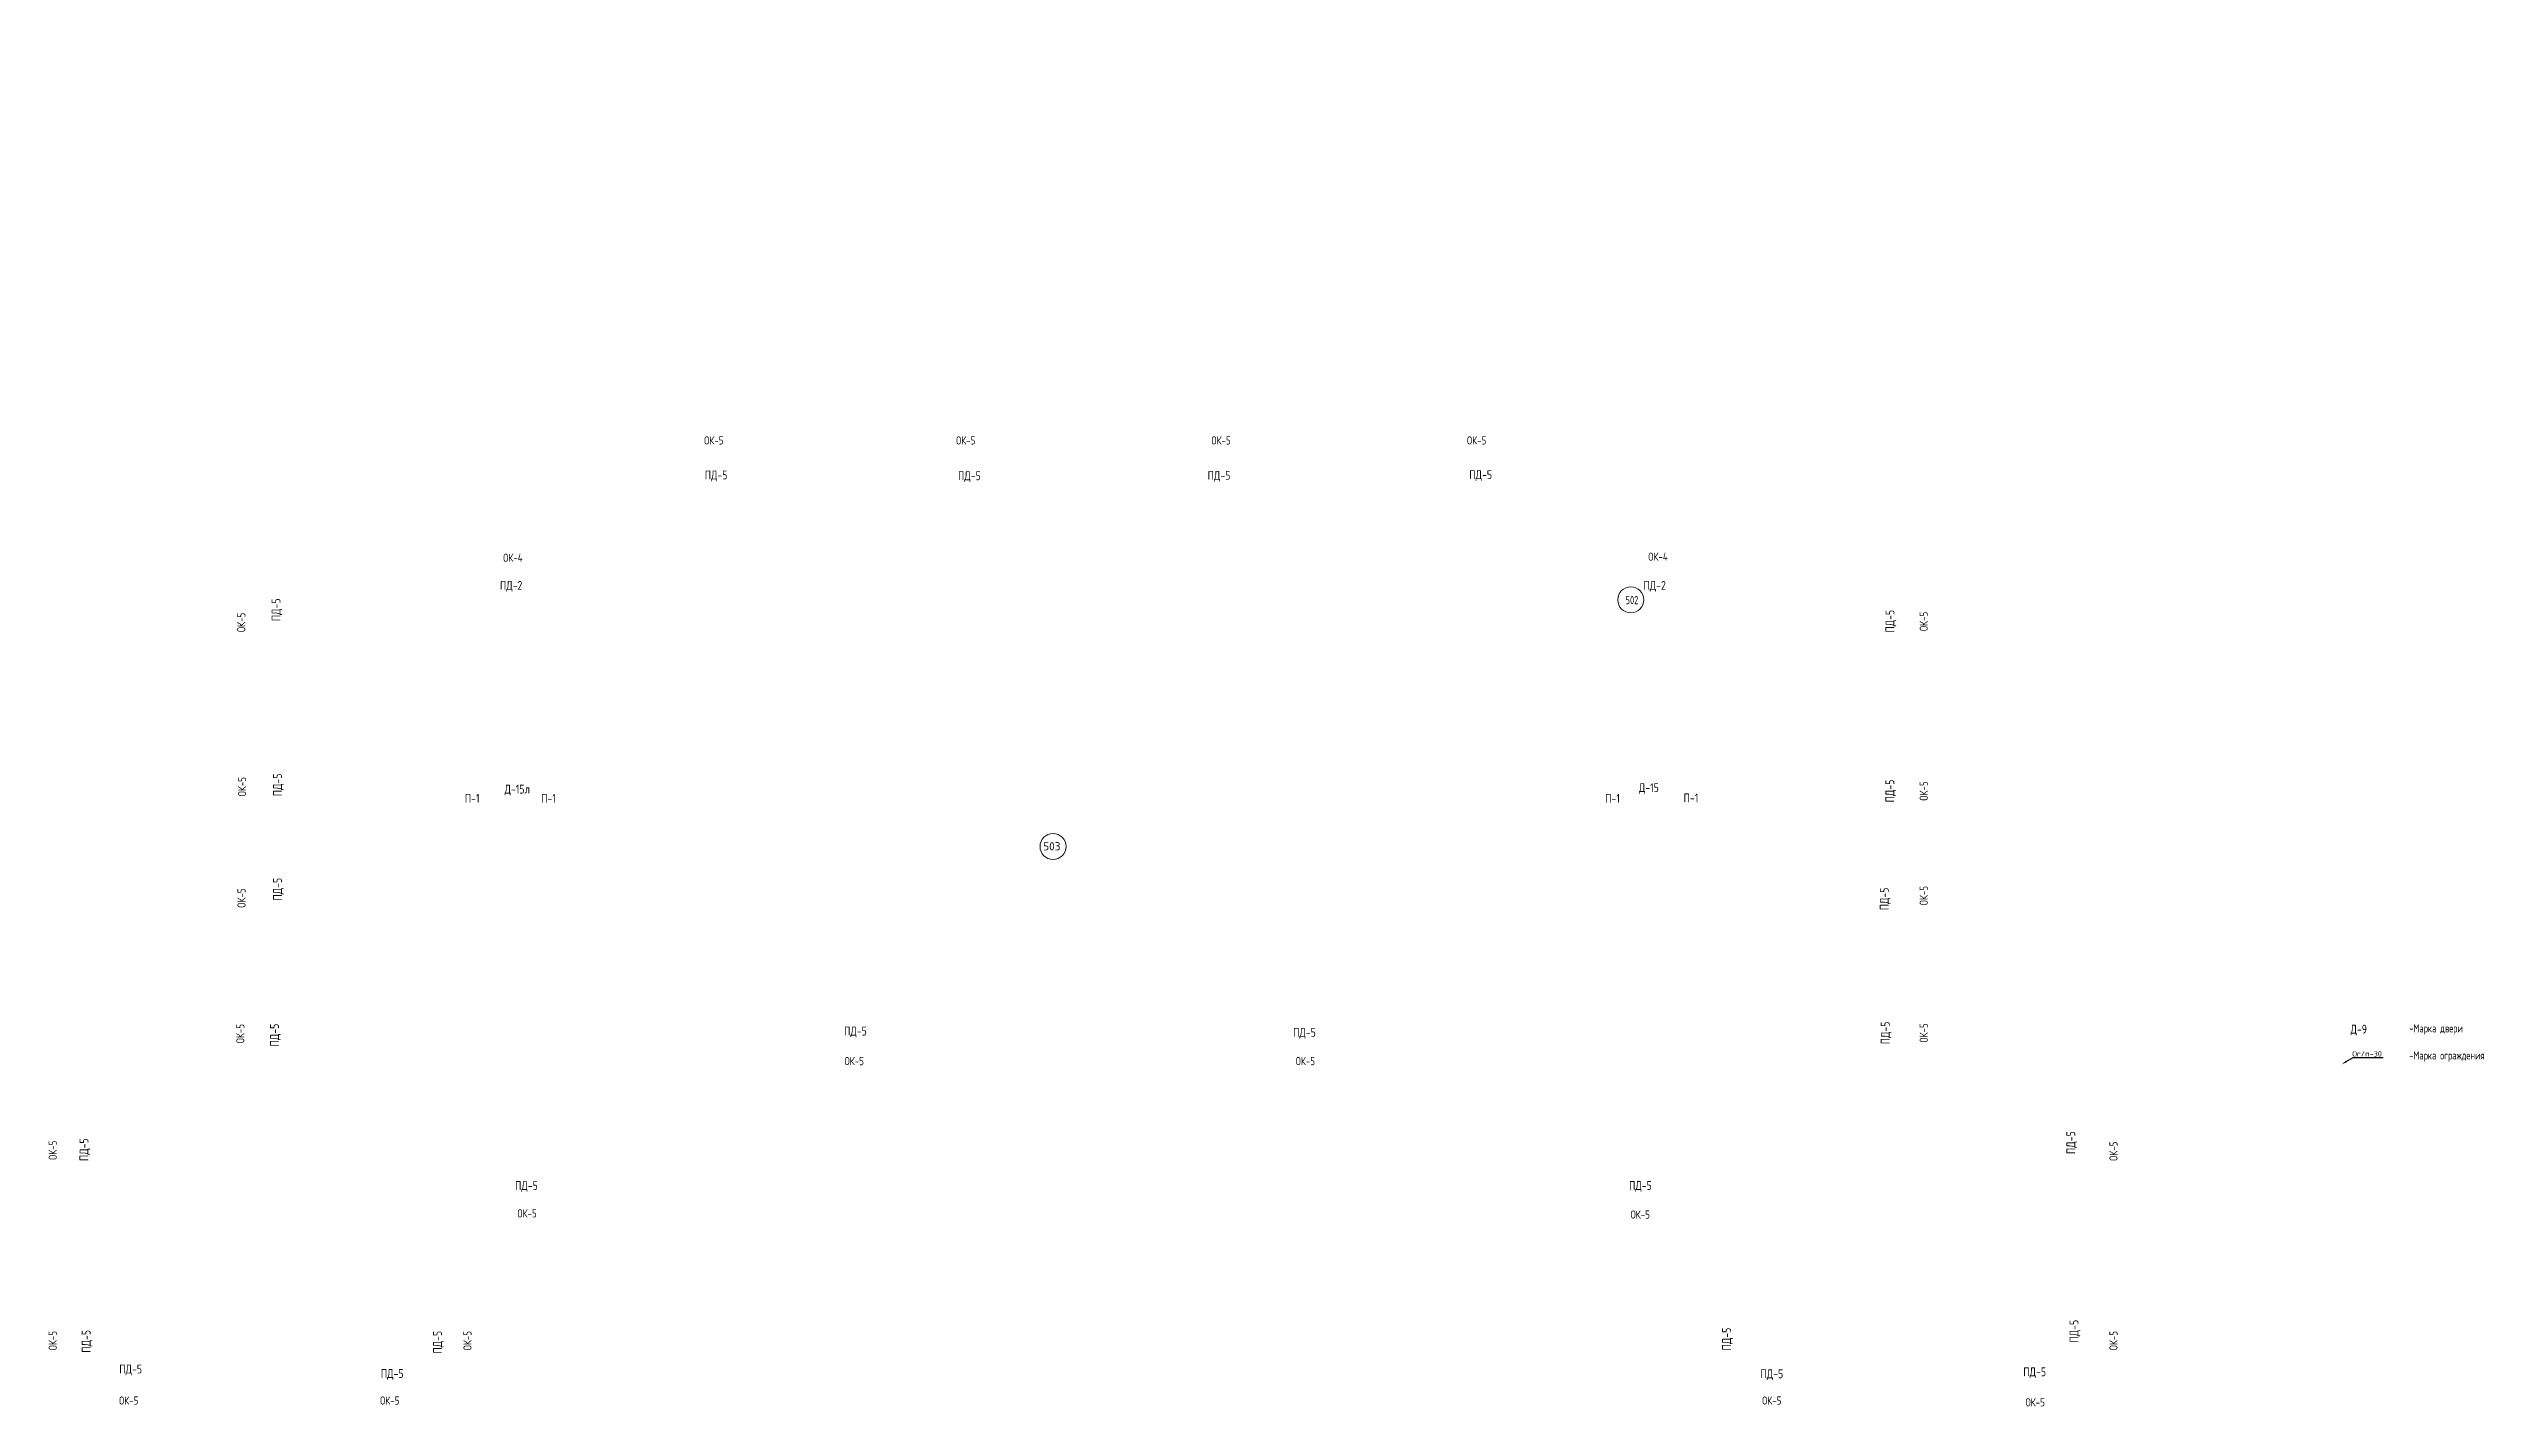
# Model space of a CAD drawing. Header units: millimetres. Extents: x -847489 to 546831, y -250322 to 947412.
# Drawn here: x 328857 to 410960, y 54517 to 100396 of the extents above; entities that cross this region are included whole.
import ezdxf
from ezdxf import colors
from ezdxf.entities.mleader import LeaderData, LeaderLine
from ezdxf.enums import TextEntityAlignment as Align
from ezdxf.math import Vec2, Vec3

# ---------------------------------------------------------------- set-up
doc = ezdxf.new("R2010")
doc.units = ezdxf.units.MM
for name, color, linetype, lineweight in [('АР-Выноски', 5, 'Continuous', 5), ('АР.РД_Маркер_Двери', 76, 'Continuous', 15), ('АР_Подоконники', 163, 'Continuous', 9), ('Маркировка ОКОН', 7, 'Continuous', 18)]:
    doc.layers.add(name, color=color, linetype=linetype, lineweight=lineweight)
doc.styles.add('ICOCPEUR', font='isocpeur.ttf')
doc.styles.add('ISOCPEUR', font='isocpeur.ttf', dxfattribs={"width": 0.7})
doc.styles.add('PDF ISOCPEUR', font='isocpeur.ttf')
doc.styles.add('Архитект', font='isocpeur.ttf', dxfattribs={"width": 0.8, "oblique": 8})

msp = doc.modelspace()

# ---------------------------------------------------------------- texts
at = {"insert": (408592.2, 68806.064), "char_height": 275, "width": 10706.56824, "attachment_point": 1, "style": 'ISOCPEUR'}
msp.add_mtext('{\\C256;\\c0;\\P\\pxql;\\P\\P-Марка двери\\P\\P\\pq*;-Марка ограждения}', dxfattribs=at)
at = {"layer": 'АР.РД_Маркер_Двери', "color": 5, "style": 'Архитект', "width": 0.8}
for s, p in [('Д-15', (382908.26, 75423.934)), ('Д-15л', (344684.799, 75374.763)), ('Д-9', (406885.965, 67263.008))]:
    msp.add_text(s, height=300, dxfattribs=at).set_placement(p, align=Align.MIDDLE_CENTER)
at = {"layer": 'АР_Подоконники', "color": 4, "style": 'Архитект', "width": 0.8}
for p in [(351403.071, 85987.281), (359957.707, 85963.403), (368388.414, 85975.451), (377225.655, 85999.53), (356110.325, 67199.266), (371276.451, 67156.085), (344995.586, 61977.592), (382623.833, 61981.134), (331626.477, 55779.193), (395939.129, 55686.858), (340462.487, 55628.727), (387063.319, 55620.105)]:
    msp.add_text('ПД-5', height=300, dxfattribs=at).set_placement(p, align=Align.MIDDLE_CENTER)
at = {"layer": 'АР_Подоконники', "color": 3, "style": 'Архитект', "width": 0.8}
for s, p in [('ПД-2', (344480.235, 82258.959)), ('ПД-2', (383104.843, 82258.959)), ('П-1', (343165.284, 75062.557)), ('П-1', (345740.849, 75062.557)), ('П-1', (381681.735, 75062.557)), ('П-1', (384329.768, 75076.264))]:
    msp.add_text(s, height=300, dxfattribs=at).set_placement(p, align=Align.MIDDLE_CENTER)
at = {"layer": 'АР_Подоконники', "color": 4, "style": 'Архитект', "width": 0.8}
for p in [(336538.352, 81432.873), (391052.49, 81048.877), (336587.16, 75517.662), (391049.01, 75311.112), (336587.16, 71993.324), (390860.071, 71664.293), (336486.21, 67063.913), (390892.909, 67135.741), (330050.391, 63190.119), (397161.136, 63428.539), (330126.223, 56716.207), (341990.58, 56686.458), (385532.49, 56791.941), (397268.464, 57060.07)]:
    msp.add_text('ПД-5', height=300, rotation=90, dxfattribs=at).set_placement(p, align=Align.MIDDLE_CENTER)
at = {"layer": 'Маркировка ОКОН', "lineweight": 0, "style": 'PDF ISOCPEUR'}
for s, insert, char_height, width, attachment_point, rotation in [('{\\W0.8;ОК-5}', (351653.213, 87018.174, -0.16), 275.42308, 468.27152, 9, 359.99778736), ('{\\W0.8;ОК-5}', (360160.431, 87018.174, -0.16), 275.42308, 468.27152, 9, 359.99778736), ('{\\W0.8;ОК-5}', (368784.48, 87018.174, -0.16), 275.42308, 468.27152, 9, 359.99778736), ('{\\W0.8;ОК-5}', (377417.559, 87018.174, -0.16), 275.42308, 468.27152, 9, 359.99778736), ('{\\W0.8;ОК-4}', (383546.772, 83090.486), 275.42308, 468.27152, 9, 359.99778736), ('{\\W0.7;502}', (382121.871, 81623.055), 275.42308, 1019.06538, 7, 0.00221264), ('503', (362451, 73306, 0), 275.4231, 1019.06538, 7, 0.00221264), ('{\\W0.8;ОК-5}', (356393.913, 66046.427), 275.42308, 468.27152, 9, 359.99778736), ('{\\W0.8;ОК-5}', (371632.137, 66046.427), 275.42308, 468.27152, 9, 359.99778736), ('{\\W0.8;ОК-5}', (345344.059, 60900.294), 275.42308, 468.27152, 9, 359.99778736), ('{\\W0.8;ОК-5}', (382943.223, 60861.537, -0.16), 275.42308, 468.27152, 9, 359.99778736), ('{\\W0.8;ОК-5}', (331888.486, 54577.684, -0.16), 275.42308, 468.27152, 9, 359.99778736), ('{\\W0.8;ОК-5}', (340707.824, 54577.684, -0.16), 275.42308, 468.27152, 9, 359.99778736), ('{\\W0.8;ОК-5}', (387386.389, 54577.684, -0.16), 275.42308, 468.27152, 9, 359.99778736), ('{\\W0.8;ОК-5}', (396284.211, 54517.445, -0.16), 275.42308, 468.27152, 9, 359.99778736)]:
    msp.add_mtext(s, dxfattribs=dict(at, insert=insert, char_height=char_height, width=width, attachment_point=attachment_point, rotation=rotation))
at = {"layer": 'Маркировка ОКОН', "lineweight": 0, "char_height": 275.42308, "attachment_point": 9, "style": 'PDF ISOCPEUR'}
for s, insert, rotation in [('{\\W0.8;ОК-4}', (344869.889, 83054.103), 359.99778736), ('{\\W0.8;ОК-5}', (335501.497, 81333.562), 89.99778736), ('{\\W0.8;ОК-5}', (392331.233, 81367.426), 89.99778736), ('{\\W0.8;ОК-5}', (335527.937, 75782.62), 89.99778736), ('{\\W0.8;ОК-5}', (392331.233, 75637.491), 89.99778736), ('{\\W0.8;ОК-5}', (335510.406, 72020.536), 89.99778736), ('{\\W0.8;ОК-5}', (392331.233, 72103), 89.99778736), ('{\\W0.8;ОК-5}', (335468.139, 67440.302), 89.99778736), ('{\\W0.8;ОК-5}', (392331.233, 67462.347), 89.99778736), ('{\\W0.8;ОК-5}', (329133.801, 63497.831), 89.99778736), ('{\\W0.8;ОК-5}', (398740.382, 63466.415), 89.99778736), ('{\\W0.8;ОК-5}', (329133.801, 57066.714), 89.99778736), ('{\\W0.8;ОК-5}', (343142.259, 57066.714), 89.99778736), ('{\\W0.8;ОК-5}', (398740.382, 57066.714), 89.99778736)]:
    msp.add_mtext(s, dxfattribs=dict(at, insert=insert, rotation=rotation))

# ---------------------------------------------------------------- linework, layer by layer
at = {"layer": 'Маркировка ОКОН', "lineweight": 0}
for centre in [(382296.569, 81769.644, 0), (362782.861, 73436.1)]:
    msp.add_circle(centre, 439.468, dxfattribs=at)

msp.set_redraw_order([(e.dxf.handle, doc.entitydb.next_handle()) for e in msp.query("TEXT MTEXT ATTDEF DIMENSION ARC_DIMENSION")])  # texts and dimensions are drawn at this point

# ---------------------------------------------------------------- leaders
at = {"layer": 'АР-Выноски'}
ml = msp.add_multileader_mtext('Standard', dxfattribs=at)
ml.set_content('Ог/п-30', color=256, style='ICOCPEUR')
ml.set_leader_properties()
ml.build(insert=Vec2(0, 0))
ml.multileader.update_dxf_attribs({"text_left_attachment_type": 6, "text_right_attachment_type": 6, "dogleg_length": 72, "arrow_head_size": 180})
ctx = ml.context
ctx.base_point, ctx.char_height, ctx.arrow_head_size, ctx.landing_gap_size, ctx.plane_origin = Vec3(406785.566, 66303.219), 180, 180, 18, Vec3(394578.392, 67234.018)
ctx.left_attachment, ctx.right_attachment, ctx.text_align_type = 6, 6, 2
notes = []
notes.append((ctx, [(1, (1, 1, 0), (406695.928, 66303.219), (1, 0), 89.638, [(0, [(406310.055, 66078.731)], 0, [])])]))
ctx.mtext.insert, ctx.mtext.width, ctx.mtext.alignment, ctx.mtext.flow_direction = Vec3(407667.566, 66519.219), 1726.91899, 3, 5
for ctx, leaders in notes:
    for number, flags, end, landing, length, lines in leaders:
        leader = LeaderData()
        leader.index, (leader.has_last_leader_line, leader.has_dogleg_vector, leader.attachment_direction) = number, flags
        leader.last_leader_point, leader.dogleg_vector, leader.dogleg_length = Vec3(end), Vec3(landing), length
        for number, points, colour, breaks in lines:
            line = LeaderLine()
            line.index, line.vertices, line.color, line.breaks = number, Vec3.list(points), colors.encode_raw_color(colour), breaks
            leader.lines.append(line)
        ctx.leaders.append(leader)

doc.saveas('drawing.dxf')
